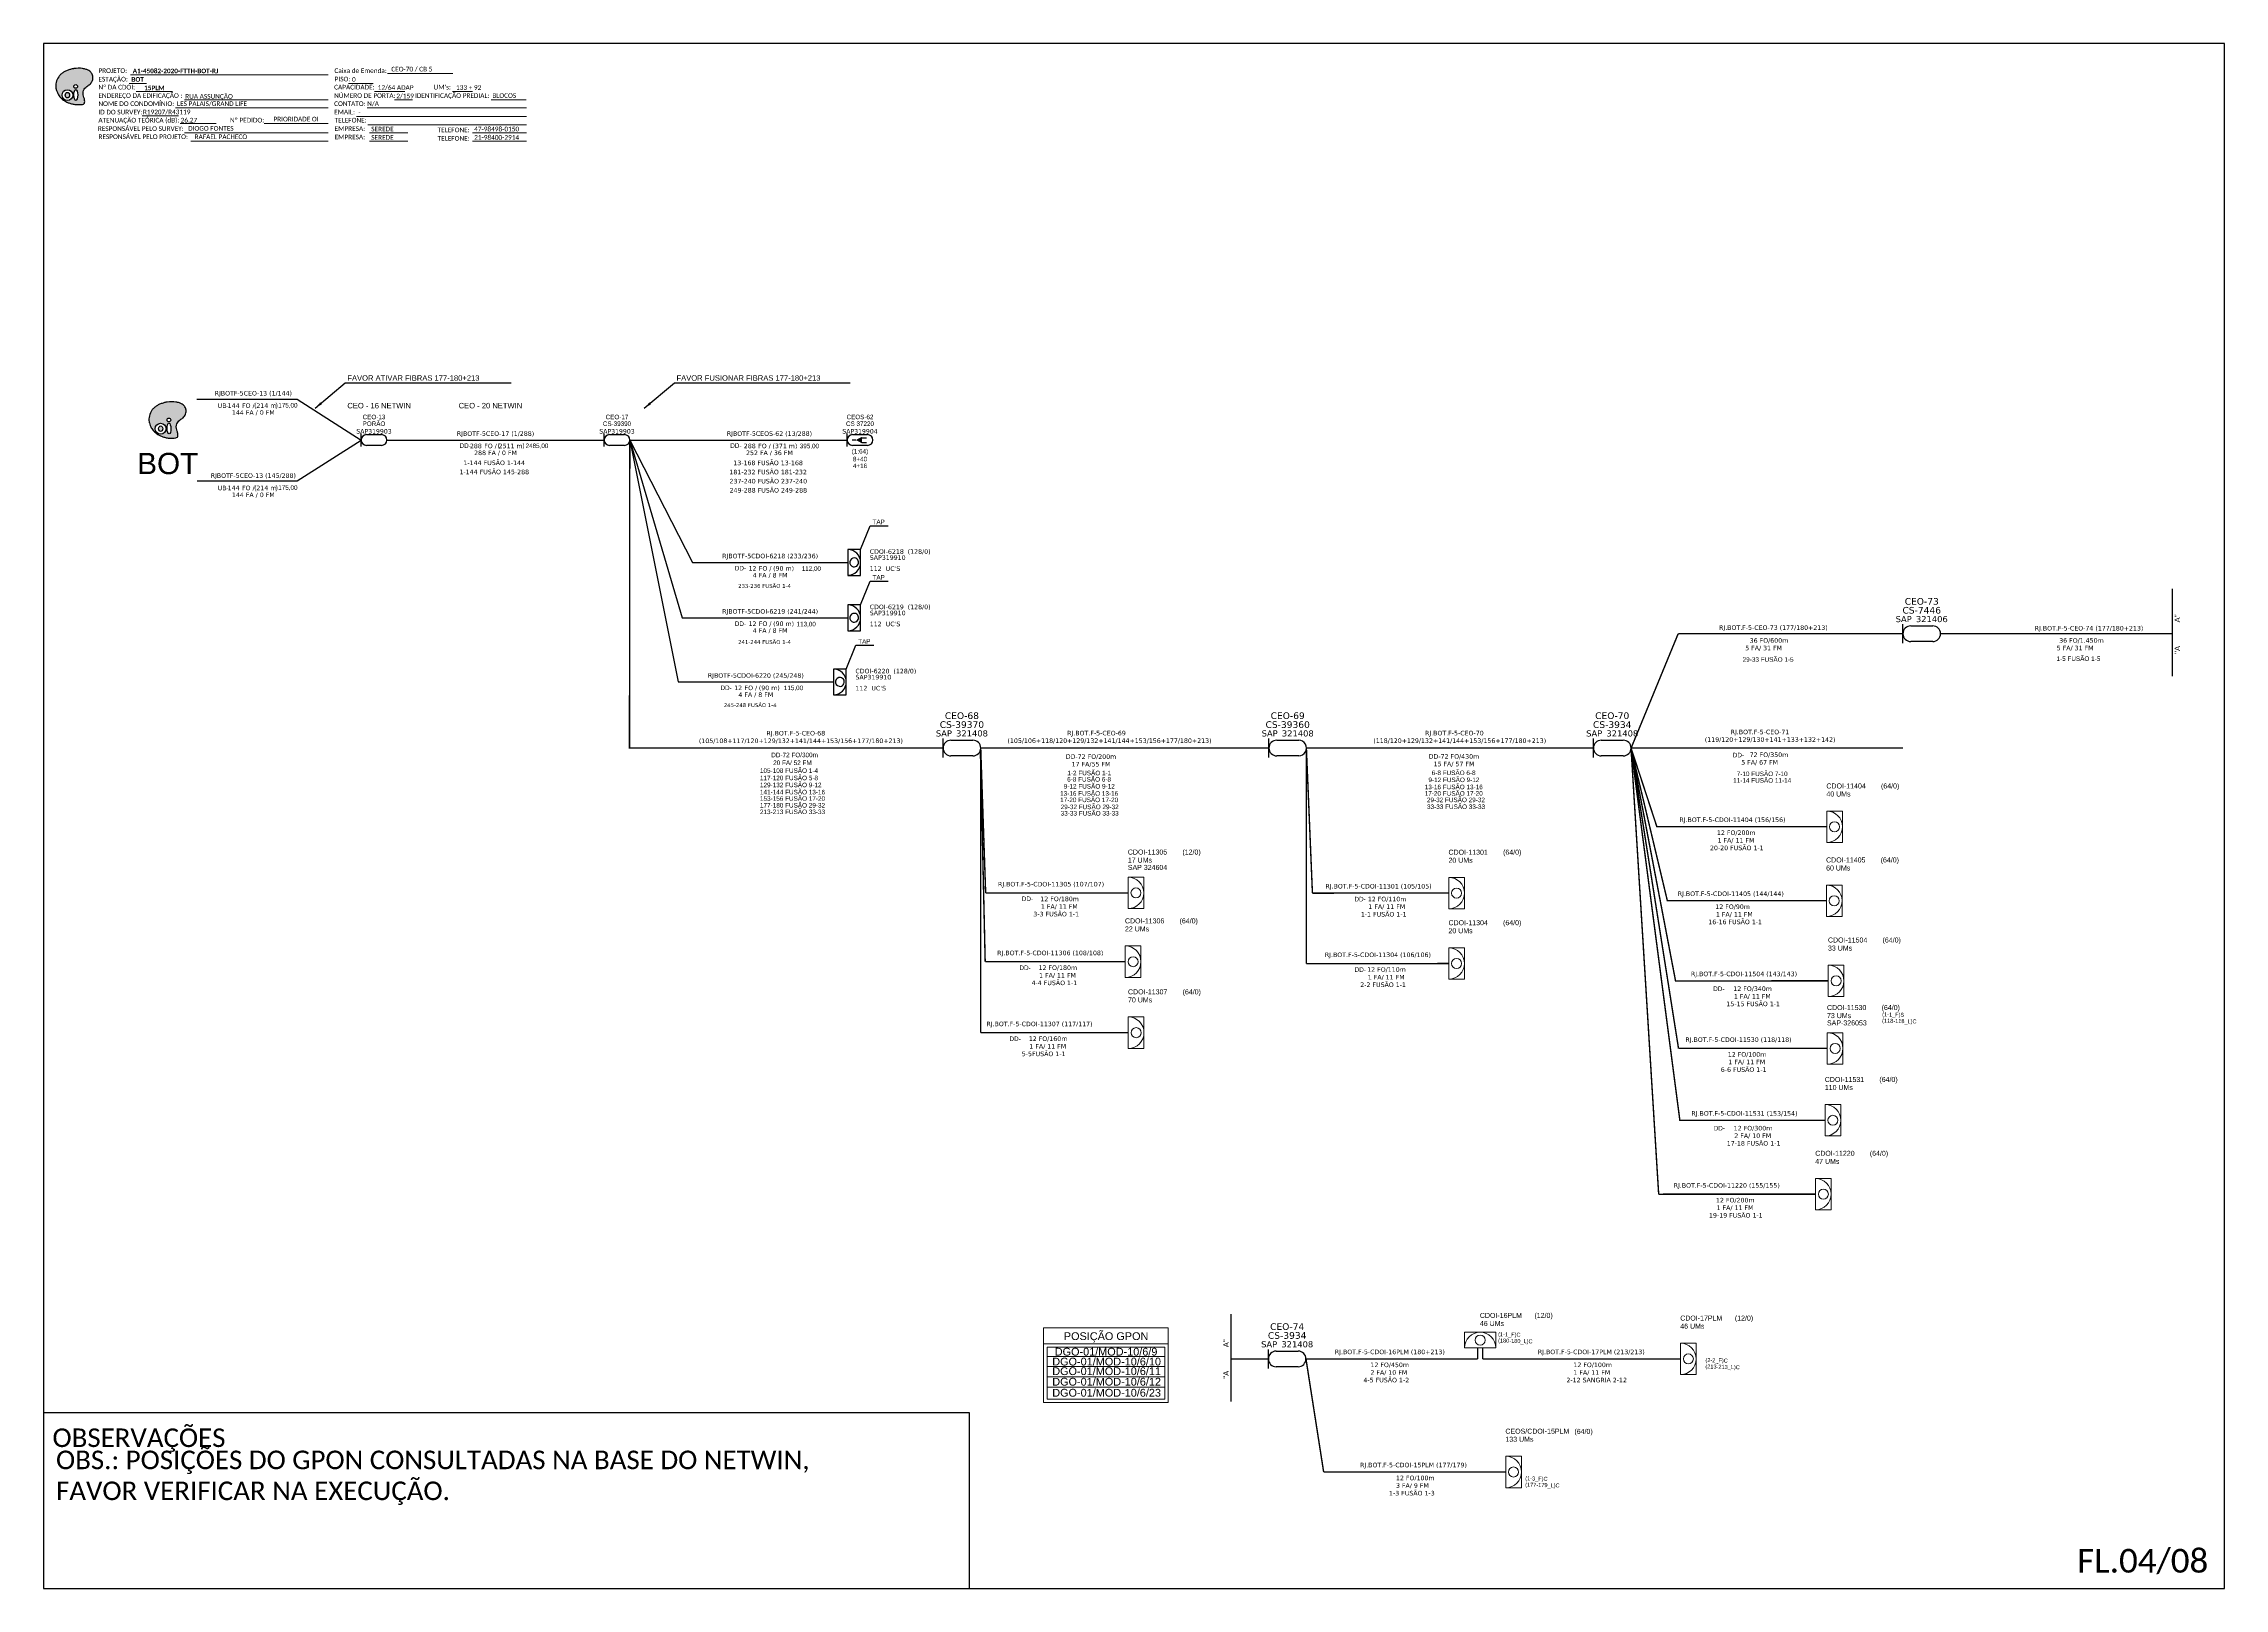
# Model space of a CAD drawing. Header units: inches. Extents: x 10034 to 13570, y 6729 to 9325.
# Drawn here: x 12732 to 13570, y 8731 to 9325 of the extents above; entities that cross this region are included whole.
import ezdxf
from ezdxf.enums import TextEntityAlignment as Align

# ---------------------------------------------------------------- set-up
doc = ezdxf.new("R2010")
doc.units = ezdxf.units.IN
doc.header["$MEASUREMENT"] = 0
for name, color, linetype, lineweight in [("20.0-LEGENDA DOS CDO'S", 1, 'Continuous', 0), ('20.1-CDO_INTERIOR', 1, 'Continuous', 0), ('Texto_Cabos', 1, 'Continuous', 20)]:
    doc.layers.add(name, color=color, linetype=linetype, lineweight=lineweight)
for name, color, linetype in [('20.4-CEOS', 1, 'Continuous'), ('CAP a instalar', 1, 'Continuous'), ('CD a instalar', 1, 'Continuous'), ('CDO_INTERIOR', 1, 'Continuous'), ('CEO', 1, 'Continuous'), ('CEOS', 1, 'Continuous')]:
    doc.layers.add(name, color=color, linetype=linetype)
doc.styles.add('ARIAL', font='arial.ttf')
doc.styles.add('siredit', font='verdana.ttf')
doc.styles.add('Style-font000', font='font000.shx')
doc.styles.add('style0', font='arial.ttf', dxfattribs={"height": 1.137214})
doc.styles.add('WMF-Calibri0', font='CALIBRI.TTF')
doc.styles.add('WMF-Calibri1', font='CALIBRIB.TTF')
doc.linetypes.add('FENCELINE1', pattern='A,0.25,-0.1,[133,ltypeshp.shx,S=0.1,R=0,X=-0.1,Y=0],-0.1,1', length=1.45)
doc.dimstyles.get("Standard").update_dxf_attribs({"dimtxt": 0.18, "dimasz": 0.18, "dimexe": 0.18, "dimexo": 0.0625, "dimgap": 0.09, "dimtad": 0, "dimtih": 1, "dimtoh": 1, "dimdec": 4, "dimzin": 0, "dimdsep": 46, "dimtxsty": 'Standard', "dimcen": 0.09, "dimadec": 0, "dimazin": 0, "dimtfac": 1, "dimtdec": 4, "dimtofl": 0, "dimtmove": 0, "dimatfit": 3, "dimfxl": 0, "dimtolj": 1, "dimtzin": 0, "dimarcsym": 0})

# ---------------------------------------------------------------- blocks, each defined once
blk = doc.blocks.new('CDOI_INT')
at = {"layer": '20.1-CDO_INTERIOR', "color": 0, "lineweight": 18}
blk.add_lwpolyline([(4.25, -4.25), (4.25, 4.25), (0, 4.25), (0, -4.25)], close=True, dxfattribs=at)
blk.add_circle((2.12, 0), 1.36, dxfattribs=at)
blk.add_arc((0, 0), 4.25, 270, 90, dxfattribs=at)
at = {"layer": "20.0-LEGENDA DOS CDO'S", "color": 0, "style": 'ARIAL'}
for tag, p in [('SAP', (-0.08, 6.23)), ('CDO_N', (-0.08, 10.38)), ('SURVEY', (-0.08, 8.2)), ('SPLITER_1', (21.18, 10.38)), ('SPLITER_2', (21.19, 8.68)), ('1:XX', (5.94, -2.22)), ('UMS', (5.94, -4.24))]:
    blk.add_attdef(tag, p, '', height=1.36, dxfattribs=at)
blk.add_attdef('FIBRAS_UTILIZADAS', text='', height=1.36, dxfattribs=at).set_placement((15.34, 10.38), align=Align.CENTER)
blk = doc.blocks.new('OI')
h = blk.add_hatch(color=40)
edge = h.paths.add_edge_path()
edge.add_spline(control_points=[(4.35, -0.67), (3.92, -0.99), (3.26, -1.5), (2.81, -2.59), (2.9, -3.5), (3.06, -4.27), (3.31, -4.85), (3.37, -5.39), (3.4, -5.88), (3.2, -6.4), (2.54, -6.61), (1.65, -6.63), (0.55, -6.67), (-0.56, -6.42), (-1.61, -6.14), (-2.77, -5.61), (-3.92, -4.77), (-4.89, -3.7), (-5.34, -2.65), (-5.6, -1.94), (-5.85, -0.96), (-5.71, 0.47), (-5.1, 2.02), (-4.14, 3.02), (-3.3, 3.61), (-2.37, 4.16), (-1.36, 4.44), (-0.56, 4.7), (0.79, 4.85), (2.24, 4.97), (3.79, 4.57), (4.67, 4.21), (5.44, 3.65), (5.76, 2.99), (6.03, 2.21), (6.01, 1.46), (5.72, 0.64), (5.31, 0.08), (4.88, -0.38), (4.51, -0.55), (4.35, -0.67)], knot_values=[0, 0, 0, 0, 1.60434, 2.417191, 3.427595, 4.282808, 4.776746, 5.304182, 5.888771, 6.258406, 6.858137, 7.79129, 8.986195, 10.124242, 11.187857, 12.242908, 13.953784, 15.414161, 16.515391, 17.349188, 17.675853, 19.552021, 21.515531, 22.568638, 23.63245, 24.621084, 25.782718, 26.745347, 27.142653, 29.870543, 31.004649, 31.921532, 32.709589, 33.801391, 34.042471, 35.192333, 35.971461, 36.628871, 37.254359, 37.836911, 37.836911, 37.836911, 37.836911], degree=3, periodic=0)
h.paths.add_polyline_path([(1.13, -0.87, -1), (-0.04, -0.87, -1)], flags=16)
edge = h.paths.add_edge_path(flags=16)
edge.add_ellipse((0.56, -3.59), major_axis=(-0.02, 1.71), ratio=0.361305, start_angle=0, end_angle=360)
h.paths.add_polyline_path([(-0.36, -3.62, -1), (-3.8, -3.62, -1)], flags=16)
edge = h.paths.add_edge_path(flags=0)
edge.add_ellipse((-2.08, -3.62), major_axis=(0, 0.885), ratio=0.758294, start_angle=0, end_angle=360)
at = {"color": 40}
for centre, radius in [((-2.08, -3.62), 1.72), ((0.54, -0.87), 0.587)]:
    blk.add_circle(centre, radius, dxfattribs=at)
blk.add_ellipse((-2.08, -3.62), major_axis=(0, 0.885), ratio=0.758294, start_param=-3.141592653589792, end_param=3.141592653589792, dxfattribs=at)
blk.add_ellipse((0.56, -3.59), major_axis=(-0.02, 1.71), ratio=0.361305, dxfattribs=at)
at = {"color": 40, "start_tangent": (-0.800898, -0.598801), "end_tangent": (-0.800898, -0.598801)}
blk.add_spline([(4.35, -0.67), (3.2, -1.78), (2.9, -2.54), (2.92, -3.55), (3.12, -4.38), (3.28, -4.85), (3.37, -5.37), (3.35, -5.95), (3.2, -6.29), (2.66, -6.55), (1.73, -6.63), (0.54, -6.62), (-0.58, -6.41), (-1.6, -6.11), (-2.56, -5.67), (-3.95, -4.67), (-4.89, -3.56), (-5.37, -2.56), (-5.64, -1.78), (-5.72, -1.46), (-5.63, 0.42), (-4.84, 2.22), (-4.13, 2.99), (-3.27, 3.62), (-2.4, 4.09), (-1.3, 4.47), (-0.37, 4.72), (0.02, 4.77), (2.75, 4.8), (3.85, 4.53), (4.69, 4.16), (5.31, 3.68), (5.85, 2.73), (5.93, 2.5), (5.94, 1.35), (5.67, 0.62), (5.29, 0.08), (4.84, -0.36), (4.35, -0.67)], degree=3, dxfattribs=at)
blk = doc.blocks.new('Attributo_cabos')
at = {"style": 'siredit'}
blk.add_text('FO /', height=1.5, dxfattribs=at).set_placement((0.44, -2), align=Align.MIDDLE_RIGHT)
at = {"style": 'siredit', "flags": 1}
for tag, height, p in [('S/CORTE_R_PRIMARIA', 1.5, (0, 14)), ('ID', 1.5, (0, 16)), ('N_CABOS_R_PRIMARIA', 1.5, (0, 12)), ('COORX', 1, (0, 0)), ('COORY', 1, (0, 0)), ('T_CABOS', 1.5, (0, -4))]:
    blk.add_attdef(tag, text='', height=height, dxfattribs=at).set_placement(p, align=Align.MIDDLE_CENTER)
at = {"style": 'siredit'}
blk.add_attdef('S/CORTE', text='', height=1.5, dxfattribs=at).set_placement((0, 8), align=Align.CENTER)
blk.add_attdef('FUSÃO_R_PRIMARIA_001', (-0.47, 9.25), '', height=1.5, dxfattribs=at)
for tag, p in [('N_CABOS', (0, 4)), ('FUSÃO', (0, 6)), ('FA/FM', (0, 2))]:
    blk.add_attdef(tag, text='', height=1.5, dxfattribs=at).set_placement(p, align=Align.MIDDLE_CENTER)
blk.add_attdef('FIBRAS', text='', height=1.5, dxfattribs=at).set_placement((-4.5, -2), align=Align.MIDDLE_RIGHT)
blk.add_attdef('METROS', text='', height=1.5, dxfattribs=at).set_placement((1, -2), align=Align.MIDDLE_LEFT)

msp = doc.modelspace()

# ---------------------------------------------------------------- linework, layer by layer
for points in [[(12731.87, 8730.9), (13570.43, 8730.9), (13570.43, 9324.9), (12731.87, 9324.9), (12731.87, 8730.9)], [(13550.29, 9115.24), (13550.29, 9081.68)], [(13188.36, 8836.38), (13188.36, 8802.81)], [(12731.87, 8798.48), (13087.81, 8798.48)]]:
    msp.add_lwpolyline(points)
at = {"color": 7, "lineweight": 0}
for points in [[(12764.82, 9309.58), (12771.37, 9309.58)], [(12765.34, 9312.86), (12841.31, 9312.86)], [(12849.11, 9309.62), (12858.59, 9309.62)], [(12864.15, 9313.35), (12889.28, 9313.35)], [(12767.49, 9306.51), (12781.43, 9306.51)], [(12782.64, 9300.16), (12841.31, 9300.16)], [(12786.05, 9303.27), (12841.31, 9303.27)], [(12856.27, 9300.16), (12917.5, 9300.16)], [(12859.16, 9306.51), (12870.77, 9306.51)], [(12866.74, 9303.27), (12873.69, 9303.27)], [(12889.1, 9306.51), (12896.76, 9306.51)], [(12903.91, 9303.27), (12917.47, 9303.27)], [(12769.8, 9297.1), (12783.75, 9297.1)], [(12784.34, 9294.13), (12798.28, 9294.13)], [(12816.67, 9294.14), (12841.17, 9294.14)], [(12817.17, 9294.14), (12841.32, 9294.14)], [(12852.23, 9296.92), (12917.5, 9296.92)], [(12856.52, 9293.69), (12917.5, 9293.69)], [(12786.05, 9290.58), (12841.31, 9290.58)], [(12788.54, 9287.34), (12841.31, 9287.34)], [(12857.13, 9290.58), (12871.93, 9290.58)], [(12857.13, 9287.34), (12871.93, 9287.34)], [(12896.73, 9290.58), (12917.5, 9290.58)], [(12896.73, 9287.34), (12917.5, 9287.34)]]:
    msp.add_lwpolyline(points, dxfattribs=at)
at = {"linetype": 'Continuous'}
msp.add_lwpolyline([(13087.81, 8798.48), (13087.81, 8730.9)], dxfattribs=at)
at = {"layer": "20.0-LEGENDA DOS CDO'S", "color": 1}
for points in [[(13116.41, 8824.93), (13164.3, 8824.93), (13164.3, 8831.06), (13116.41, 8831.06)], [(13116.41, 8824.93), (13164.3, 8824.93), (13164.3, 8802.33), (13116.41, 8802.33)], [(13117.71, 8823.63), (13163, 8823.63), (13163, 8803.63), (13117.71, 8803.63)]]:
    msp.add_lwpolyline(points, close=True, dxfattribs=at)
for points in [[(13117.71, 8820.02), (13163, 8820.02)], [(13117.71, 8816.2), (13163, 8816.2)], [(13117.71, 8812.25), (13163, 8812.25)], [(13117.71, 8808.24), (13163, 8808.24)]]:
    msp.add_lwpolyline(points, dxfattribs=at)
at = {"layer": '20.1-CDO_INTERIOR', "color": 1, "lineweight": 18}
msp.add_lwpolyline([(13290.29, 8829.41), (13278.22, 8829.41), (13278.22, 8823.37), (13290.29, 8823.37)], close=True, dxfattribs=at)
msp.add_circle((13284.26, 8826.39), 1.93, dxfattribs=at)
msp.add_arc((13284.26, 8823.37), 6.03, 0, 180, dxfattribs=at)
at = {"layer": '20.4-CEOS', "color": 1}
for p, q in [((13446.83, 9094.37), (13446.83, 9101.63)), ((13449.84, 9101.01), (13458.28, 9101.01)), ((13458.28, 9094.99), (13449.84, 9094.99)), ((13202.82, 8815.5), (13202.82, 8822.76)), ((13205.83, 8822.14), (13214.27, 8822.14)), ((13214.27, 8816.12), (13205.83, 8816.12))]:
    msp.add_line(p, q, dxfattribs=at)
at = {"layer": '20.4-CEOS', "color": 5}
for p, q in [((13077.75, 9050.41), (13077.75, 9057.66)), ((13080.76, 9057.05), (13089.2, 9057.05)), ((13203.02, 9050.41), (13203.02, 9057.66)), ((13206.03, 9057.05), (13214.47, 9057.05)), ((13327.81, 9050.41), (13327.81, 9057.66)), ((13330.82, 9057.05), (13339.26, 9057.05)), ((13089.2, 9051.03), (13080.76, 9051.03)), ((13214.47, 9051.03), (13206.03, 9051.03)), ((13339.26, 9051.03), (13330.82, 9051.03))]:
    msp.add_line(p, q, dxfattribs=at)
at = {"layer": '20.4-CEOS', "color": 1}
for centre, major_axis, start_param, end_param in [((13449.84, 9098), (-2.13, 2.13), -0.785398, 2.356194), ((13458.28, 9098), (2.13, 2.13), 3.926991, 7.068583), ((13205.83, 8819.13), (-2.13, 2.13), -0.785398, 2.356194), ((13214.27, 8819.13), (2.13, 2.13), 3.926991, 7.068583)]:
    msp.add_ellipse(centre, major_axis=major_axis, ratio=1, start_param=start_param, end_param=end_param, dxfattribs=at)
at = {"layer": '20.4-CEOS', "color": 5}
for centre, major_axis, start_param, end_param in [((13080.76, 9054.04), (-2.13, 2.13), -0.785398, 2.356194), ((13089.2, 9054.04), (2.13, 2.13), 3.926991, 7.068583), ((13206.03, 9054.04), (-2.13, 2.13), -0.785398, 2.356194), ((13214.47, 9054.04), (-2.13, 2.13), 2.356194, 5.497787), ((13330.82, 9054.04), (-2.13, 2.13), -0.785398, 2.356194), ((13339.26, 9054.04), (2.13, 2.13), 3.926991, 7.068583)]:
    msp.add_ellipse(centre, major_axis=major_axis, ratio=1, start_param=start_param, end_param=end_param, dxfattribs=at)
at = {"layer": 'CAP a instalar', "color": 5, "ltscale": 7, "const_width": 0.545}
for points in [[(12957.28, 9172.07), (12957.15, 9054.04), (13077.75, 9054.04)], [(13092.21, 9054.04), (13203.02, 9054.04)], [(13217.48, 9054.04), (13327.81, 9054.04)]]:
    msp.add_lwpolyline(points, dxfattribs=at)
at = {"layer": 'CAP a instalar', "color": 1, "ltscale": 7, "const_width": 0.545}
for points in [[(13342.27, 9053.95), (13360.41, 9098)], [(13360.41, 9098), (13446.83, 9098)], [(13461.29, 9098), (13550.29, 9098)], [(13283.26, 8823.37), (13283.26, 8819.13)], [(13285.26, 8823.37), (13285.26, 8819.13)], [(13188.36, 8819.13), (13202.82, 8819.13)], [(13217.28, 8819.13), (13224.08, 8775.65)], [(13224.08, 8775.65), (13294.08, 8775.65)]]:
    msp.add_lwpolyline(points, dxfattribs=at)
at = {"layer": 'CAP a instalar', "color": 0, "ltscale": 7, "const_width": 0.545}
for points in [[(13093.93, 8971.85), (13092.07, 9053.11)], [(13092.21, 9054.04), (13092.21, 8944.56)], [(13092.21, 9054.04), (13094.11, 8998.31)], [(13217.45, 9053.64), (13217.43, 8971.14)], [(13217.45, 9053.64), (13219.76, 8998.24)], [(13342.27, 9054.04), (13352.21, 9023.76), (13417.51, 9023.76)], [(13342.27, 9053.95), (13356.24, 8995.3), (13417.39, 8995.3)], [(13342.27, 9053.95), (13352.9, 8882.47)], [(13342.27, 9053.95), (13360.53, 8938.52)], [(13094.11, 8998.31), (13148.9, 8998.33)], [(13219.76, 8998.24), (13272.19, 8998.27)], [(13093.93, 8971.85), (13147.79, 8971.88)], [(13217.43, 8971.14), (13272.18, 8971.17)], [(13092.21, 8944.55), (13148.96, 8944.58)], [(13360.53, 8938.52), (13417.74, 8938.54)], [(13352.9, 8882.47), (13413.22, 8882.5)]]:
    msp.add_lwpolyline(points, dxfattribs=at)
at = {"layer": 'CAP a instalar', "color": 0, "ltscale": 7}
for points in [[(13342.27, 9054.04, 0.545, 0.545, 0), (13361.05, 8910.86, 0.545, 0.545, 0), (13416.89, 8910.89, 0.545, 0.545, 0)], [(13342.27, 9054.04, 0.545, 0.545, 0), (13359.39, 8964.49, 0.545, 0.545, 0), (13418.11, 8964.51, 0.545, 0.545, 0)]]:
    msp.add_lwpolyline(points, format="xyseb", dxfattribs=at)
at = {"layer": 'CAP a instalar', "color": 7, "ltscale": 7, "const_width": 0.545}
msp.add_lwpolyline([(13342.27, 9054.04), (13446.83, 9054.04)], dxfattribs=at)
at = {"layer": 'CAP a instalar', "color": 1, "linetype": 'FENCELINE1', "ltscale": 7, "const_width": 0.545}
for points in [[(13217.28, 8819.13), (13283.26, 8819.13)], [(13285.26, 8819.13), (13361.31, 8819.13)]]:
    msp.add_lwpolyline(points, dxfattribs=at)
at = {"layer": 'CD a instalar', "color": 0, "linetype": 'Continuous'}
for p, q in [((12790.8, 9188.19), (12829.39, 9188.19)), ((12829.39, 9188.19), (12853.95, 9172.47)), ((12829.39, 9156.75), (12853.95, 9172.47)), ((12863.88, 9172.47), (12947.39, 9172.47)), ((12957.32, 9172.47), (12975.88, 9079.45)), ((12957.32, 9172.47), (12977.35, 9104.12)), ((12957.32, 9172.47), (12981.39, 9125.41)), ((12957.32, 9172.47), (13040.83, 9172.47)), ((12790.85, 9156.75), (12829.39, 9156.75)), ((12981.39, 9125.41), (13041.07, 9125.41)), ((12977.35, 9104.12), (13041.07, 9104.12)), ((12975.88, 9079.45), (13035.56, 9079.45))]:
    msp.add_line(p, q, dxfattribs=at)
at = {"layer": 'CDO_INTERIOR', "color": 0}
for p, q in [((13041.07, 9130.37), (13041.06, 9120.44)), ((13046.03, 9130.37), (13041.07, 9130.37)), ((13046.03, 9120.44), (13046.03, 9130.37)), ((13041.06, 9120.44), (13046.03, 9120.44)), ((13041.07, 9109.09), (13041.06, 9099.16)), ((13046.03, 9109.08), (13041.07, 9109.09)), ((13046.03, 9099.16), (13046.03, 9109.08)), ((13041.06, 9099.16), (13046.03, 9099.16)), ((13035.57, 9084.42), (13035.56, 9074.49)), ((13040.53, 9084.41), (13035.57, 9084.42)), ((13040.53, 9074.49), (13040.53, 9084.41)), ((13035.56, 9074.49), (13040.53, 9074.49))]:
    msp.add_line(p, q, dxfattribs=at)
at = {"layer": 'CDO_INTERIOR', "color": 0, "linetype": 'Continuous'}
for points in [[(13046.03, 9130.37), (13049.66, 9139.49), (13056.58, 9139.49)], [(13046.03, 9109.08), (13049.66, 9118.21), (13056.58, 9118.21)], [(13040.53, 9084.41), (13044.16, 9093.54), (13051.07, 9093.54)]]:
    msp.add_lwpolyline(points, dxfattribs=at)
at = {"layer": 'CDO_INTERIOR', "color": 0}
for centre, radius, start, end in [((13041.07, 9125.41), 4.96, 269.97241, 89.97241), ((13043.55, 9125.41), 1.71, 83.29269, 258.77124), ((13043.55, 9125.41), 1.71, 258.77124, 83.29269), ((13041.07, 9104.12), 4.96, 269.97241, 89.97241), ((13043.55, 9104.12), 1.71, 83.29269, 258.77124), ((13043.55, 9104.12), 1.71, 258.77124, 83.29269), ((13035.56, 9079.45), 4.96, 269.97241, 89.97241), ((13038.05, 9079.45), 1.71, 83.29269, 258.77124), ((13038.05, 9079.45), 1.71, 258.77124, 83.29269)]:
    msp.add_arc(centre, radius, start, end, dxfattribs=at)
at = {"layer": 'CEO', "color": 0}
for p, q in [((12853.95, 9169.98), (12853.95, 9174.96)), ((12856.02, 9174.54), (12861.81, 9174.54)), ((12861.81, 9170.41), (12856.02, 9170.41))]:
    msp.add_line(p, q, dxfattribs=at)
at = {"layer": 'CEO', "color": 5}
for p, q in [((12947.39, 9169.98), (12947.39, 9174.96)), ((12949.46, 9174.54), (12955.25, 9174.54)), ((12955.25, 9170.41), (12949.46, 9170.41))]:
    msp.add_line(p, q, dxfattribs=at)
at = {"layer": 'CEO', "color": 0}
for centre, start, end in [((12856.02, 9172.47), 90, 270), ((12861.81, 9172.47), 270, 90)]:
    msp.add_arc(centre, 2.07, start, end, dxfattribs=at)
at = {"layer": 'CEO', "color": 5}
for centre, start, end in [((12949.46, 9172.47), 90, 270), ((12955.25, 9172.47), 270, 90)]:
    msp.add_arc(centre, 2.07, start, end, dxfattribs=at)
at = {"layer": 'CEOS', "color": 0}
for p, q in [((13042.9, 9174.54), (13048.69, 9174.54)), ((13048.69, 9170.41), (13042.9, 9170.41))]:
    msp.add_line(p, q, dxfattribs=at)
for points in [[(13040.83, 9169.98), (13040.83, 9174.96)], [(13044.19, 9172.47), (13042.8, 9172.47)], [(13046.48, 9173.29), (13048.24, 9173.29)], [(13046.48, 9171.57), (13048.24, 9171.57)]]:
    msp.add_lwpolyline(points, dxfattribs=at)
msp.add_lwpolyline([(13044.19, 9172.47, 0, 2.55, 0), (13046.59, 9172.47, 2.55, 2.55, 0)], format="xyseb", dxfattribs=at)
for centre, start, end in [((13042.9, 9172.47), 90, 270), ((13048.69, 9172.47), 270, 90)]:
    msp.add_arc(centre, 2.07, start, end, dxfattribs=at)

# ---------------------------------------------------------------- block references
at = {"color": 7}
for p, xscale, yscale, zscale, rotation in [((12743.54, 9309.49), 1.213923925163966, 1.213923925163726, 1.213923925163967, 0.1532896023734424), ((12779.39, 9181.24), 1.21699901398276, 1.216999013755412, 1.21699901376167, 0.1532896039073469)]:
    msp.add_blockref('OI', p, dxfattribs=dict(at, xscale=xscale, yscale=yscale, zscale=zscale, rotation=rotation))
at = {"color": 0, "linetype": 'Continuous'}
ref = msp.add_blockref('Attributo_cabos', (13011.23, 9125.46), dxfattribs=dict(at, xscale=1.168003689739635, yscale=1.168003689738725, zscale=1.168003689739051))
ref.add_attrib('N_CABOS', 'RJBOTF-5CDOI-6218 (233/236)', dxfattribs={"layer": 'Texto_Cabos', "color": 7, "height": 1.752, "style": 'siredit'}).set_placement((13011.23, 9127.87), align=Align.MIDDLE_CENTER)
ref.add_attrib('FUSÃO_R_PRIMARIA_001', '233-236 FUSÃO 1-4', (12998.93, 9115.6), dxfattribs={"layer": 'Texto_Cabos', "color": 0, "height": 1.5, "style": 'siredit'})
ref.add_attrib('FA/FM', '4 FA / 8 FM', dxfattribs={"layer": 'Texto_Cabos', "color": 0, "height": 1.752, "style": 'siredit'}).set_placement((13011.23, 9120.49), align=Align.MIDDLE_CENTER)
ref.add_attrib('FIBRAS', '12', dxfattribs={"layer": 'Texto_Cabos', "color": 0, "height": 1.752, "style": 'siredit'}).set_placement((13005.97, 9123.13), align=Align.MIDDLE_RIGHT)
ref.add_attrib('METROS', '(90 m)', dxfattribs={"layer": 'Texto_Cabos', "color": 0, "height": 1.752, "style": 'siredit'}).set_placement((13012.39, 9123.13), align=Align.MIDDLE_LEFT)
ref = msp.add_blockref('Attributo_cabos', (13011.23, 9104.18), dxfattribs=dict(at, xscale=1.168003689739635, yscale=1.168003689738725, zscale=1.168003689739051))
ref.add_attrib('N_CABOS', 'RJBOTF-5CDOI-6219 (241/244)', dxfattribs={"layer": 'Texto_Cabos', "color": 7, "height": 1.752, "style": 'siredit'}).set_placement((13011.23, 9106.59), align=Align.MIDDLE_CENTER)
ref.add_attrib('FUSÃO_R_PRIMARIA_001', '241-244 FUSÃO 1-4', (12998.93, 9094.05), dxfattribs={"layer": 'Texto_Cabos', "color": 0, "height": 1.5, "style": 'siredit'})
ref.add_attrib('FA/FM', '4 FA / 8 FM', dxfattribs={"layer": 'Texto_Cabos', "color": 0, "height": 1.752, "style": 'siredit'}).set_placement((13011.23, 9099.21), align=Align.MIDDLE_CENTER)
ref.add_attrib('FIBRAS', '12', dxfattribs={"layer": 'Texto_Cabos', "color": 0, "height": 1.752, "style": 'siredit'}).set_placement((13005.97, 9101.84), align=Align.MIDDLE_RIGHT)
ref.add_attrib('METROS', '(90 m)', dxfattribs={"layer": 'Texto_Cabos', "color": 0, "height": 1.752, "style": 'siredit'}).set_placement((13012.39, 9101.84), align=Align.MIDDLE_LEFT)
ref = msp.add_blockref('Attributo_cabos', (13005.72, 9079.51), dxfattribs=dict(at, xscale=1.168003689739635, yscale=1.168003689738725, zscale=1.168003689739051))
ref.add_attrib('N_CABOS', 'RJBOTF-5CDOI-6220 (245/248)', dxfattribs={"layer": 'Texto_Cabos', "color": 7, "height": 1.752, "style": 'siredit'}).set_placement((13005.72, 9081.92), align=Align.MIDDLE_CENTER)
ref.add_attrib('FUSÃO_R_PRIMARIA_001', '245-248 FUSÃO 1-4', (12993.42, 9069.78), dxfattribs={"layer": 'Texto_Cabos', "color": 0, "height": 1.5, "style": 'siredit'})
ref.add_attrib('FA/FM', '4 FA / 8 FM', dxfattribs={"layer": 'Texto_Cabos', "color": 0, "height": 1.752, "style": 'siredit'}).set_placement((13005.72, 9074.54), align=Align.MIDDLE_CENTER)
ref.add_attrib('FIBRAS', '12', dxfattribs={"layer": 'Texto_Cabos', "color": 0, "height": 1.752, "style": 'siredit'}).set_placement((13000.47, 9077.17), align=Align.MIDDLE_RIGHT)
ref.add_attrib('METROS', '(90 m)', dxfattribs={"layer": 'Texto_Cabos', "color": 0, "height": 1.752, "style": 'siredit'}).set_placement((13006.89, 9077.17), align=Align.MIDDLE_LEFT)
at = {"layer": 'CAP a instalar', "color": 0, "ltscale": 7}
ref = msp.add_blockref('CDOI_INT', (13417.51, 9023.76), dxfattribs=dict(at, xscale=1.419610670391194, yscale=1.419610670391194, zscale=1.419610670391334))
ref.add_attrib('CDO_N', 'CDOI-11404', (13417.39, 9038.49), dxfattribs={"layer": "20.0-LEGENDA DOS CDO'S", "color": 0, "height": 1.931, "style": 'ARIAL'})
ref.add_attrib('FIBRAS_UTILIZADAS', '       (64/0)', dxfattribs={"layer": "20.0-LEGENDA DOS CDO'S", "color": 0, "height": 1.931, "style": 'ARIAL'}).set_placement((13439.29, 9038.49), align=Align.CENTER)
ref.add_attrib('SURVEY', '40 UMs', (13417.4, 9035.4), dxfattribs={"layer": "20.0-LEGENDA DOS CDO'S", "color": 0, "height": 1.931, "style": 'ARIAL'})
ref = msp.add_blockref('CDOI_INT', (13148.9, 8998.33), dxfattribs=dict(at, xscale=1.419610670391194, yscale=1.419610670391194, zscale=1.419610670391334))
ref.add_attrib('CDO_N', 'CDOI-11305', (13148.78, 9013.07), dxfattribs={"layer": "20.0-LEGENDA DOS CDO'S", "color": 0, "height": 1.931, "style": 'ARIAL'})
ref.add_attrib('FIBRAS_UTILIZADAS', '       (12/0)', dxfattribs={"layer": "20.0-LEGENDA DOS CDO'S", "color": 0, "height": 1.931, "style": 'ARIAL'}).set_placement((13170.67, 9013.07), align=Align.CENTER)
ref.add_attrib('SURVEY', '17 UMs', (13148.78, 9009.97), dxfattribs={"layer": "20.0-LEGENDA DOS CDO'S", "color": 0, "height": 1.931, "style": 'ARIAL'})
ref.add_attrib('SAP', 'SAP 324604', (13148.78, 9007.17), dxfattribs={"layer": "20.0-LEGENDA DOS CDO'S", "color": 0, "height": 1.931, "style": 'ARIAL'})
ref = msp.add_blockref('CDOI_INT', (13272.19, 8998.27), dxfattribs=dict(at, xscale=1.419610670391194, yscale=1.419610670391194, zscale=1.419610670391334))
ref.add_attrib('CDO_N', 'CDOI-11301', (13272.07, 9013.01), dxfattribs={"layer": "20.0-LEGENDA DOS CDO'S", "color": 0, "height": 1.931, "style": 'ARIAL'})
ref.add_attrib('FIBRAS_UTILIZADAS', '       (64/0)', dxfattribs={"layer": "20.0-LEGENDA DOS CDO'S", "color": 0, "height": 1.931, "style": 'ARIAL'}).set_placement((13293.97, 9013.01), align=Align.CENTER)
ref.add_attrib('SURVEY', '20 UMs', (13272.08, 9009.91), dxfattribs={"layer": "20.0-LEGENDA DOS CDO'S", "color": 0, "height": 1.931, "style": 'ARIAL'})
ref = msp.add_blockref('CDOI_INT', (13417.39, 8995.3), dxfattribs=dict(at, xscale=1.419610670391194, yscale=1.419610670391194, zscale=1.419610670391334))
ref.add_attrib('CDO_N', 'CDOI-11405', (13417.27, 9010.04), dxfattribs={"layer": "20.0-LEGENDA DOS CDO'S", "color": 0, "height": 1.931, "style": 'ARIAL'})
ref.add_attrib('FIBRAS_UTILIZADAS', '       (64/0)', dxfattribs={"layer": "20.0-LEGENDA DOS CDO'S", "color": 0, "height": 1.931, "style": 'ARIAL'}).set_placement((13439.16, 9010.04), align=Align.CENTER)
ref.add_attrib('SURVEY', '60 UMs', (13417.28, 9006.94), dxfattribs={"layer": "20.0-LEGENDA DOS CDO'S", "color": 0, "height": 1.931, "style": 'ARIAL'})
ref = msp.add_blockref('CDOI_INT', (13147.79, 8971.88), dxfattribs=dict(at, xscale=1.419610670391194, yscale=1.419610670391194, zscale=1.419610670391334))
ref.add_attrib('CDO_N', 'CDOI-11306', (13147.67, 8986.61), dxfattribs={"layer": "20.0-LEGENDA DOS CDO'S", "color": 0, "height": 1.931, "style": 'ARIAL'})
ref.add_attrib('FIBRAS_UTILIZADAS', '       (64/0)', dxfattribs={"layer": "20.0-LEGENDA DOS CDO'S", "color": 0, "height": 1.931, "style": 'ARIAL'}).set_placement((13169.57, 8986.61), align=Align.CENTER)
ref.add_attrib('SURVEY', '22 UMs', (13147.68, 8983.52), dxfattribs={"layer": "20.0-LEGENDA DOS CDO'S", "color": 0, "height": 1.931, "style": 'ARIAL'})
ref = msp.add_blockref('CDOI_INT', (13272.18, 8971.17), dxfattribs=dict(at, xscale=1.419610670391194, yscale=1.419610670391194, zscale=1.419610670391334))
ref.add_attrib('CDO_N', 'CDOI-11304', (13272.07, 8985.91), dxfattribs={"layer": "20.0-LEGENDA DOS CDO'S", "color": 0, "height": 1.931, "style": 'ARIAL'})
ref.add_attrib('FIBRAS_UTILIZADAS', '       (64/0)', dxfattribs={"layer": "20.0-LEGENDA DOS CDO'S", "color": 0, "height": 1.931, "style": 'ARIAL'}).set_placement((13293.96, 8985.91), align=Align.CENTER)
ref.add_attrib('SURVEY', '20 UMs', (13272.07, 8982.81), dxfattribs={"layer": "20.0-LEGENDA DOS CDO'S", "color": 0, "height": 1.931, "style": 'ARIAL'})
ref = msp.add_blockref('CDOI_INT', (13418.11, 8964.51), dxfattribs=dict(at, xscale=1.419610670391194, yscale=1.419610670391194, zscale=1.419610670391334))
ref.add_attrib('CDO_N', 'CDOI-11504', (13417.99, 8979.25), dxfattribs={"layer": "20.0-LEGENDA DOS CDO'S", "color": 0, "height": 1.931, "style": 'ARIAL'})
ref.add_attrib('FIBRAS_UTILIZADAS', '       (64/0)', dxfattribs={"layer": "20.0-LEGENDA DOS CDO'S", "color": 0, "height": 1.931, "style": 'ARIAL'}).set_placement((13439.89, 8979.25), align=Align.CENTER)
ref.add_attrib('SURVEY', '33 UMs', (13418, 8976.15), dxfattribs={"layer": "20.0-LEGENDA DOS CDO'S", "color": 0, "height": 1.931, "style": 'ARIAL'})
ref = msp.add_blockref('CDOI_INT', (13148.96, 8944.58), dxfattribs=dict(at, xscale=1.419610670391194, yscale=1.419610670391194, zscale=1.419610670391334))
ref.add_attrib('CDO_N', 'CDOI-11307', (13148.84, 8959.32), dxfattribs={"layer": "20.0-LEGENDA DOS CDO'S", "color": 0, "height": 1.931, "style": 'ARIAL'})
ref.add_attrib('FIBRAS_UTILIZADAS', '       (64/0)', dxfattribs={"layer": "20.0-LEGENDA DOS CDO'S", "color": 0, "height": 1.931, "style": 'ARIAL'}).set_placement((13170.74, 8959.32), align=Align.CENTER)
ref.add_attrib('SURVEY', '70 UMs', (13148.85, 8956.22), dxfattribs={"layer": "20.0-LEGENDA DOS CDO'S", "color": 0, "height": 1.931, "style": 'ARIAL'})
ref = msp.add_blockref('CDOI_INT', (13417.74, 8938.54), dxfattribs=dict(at, xscale=1.419610670391194, yscale=1.419610670391194, zscale=1.419610670391334))
ref.add_attrib('CDO_N', 'CDOI-11530', (13417.62, 8953.28), dxfattribs={"layer": "20.0-LEGENDA DOS CDO'S", "color": 0, "height": 1.931, "style": 'ARIAL'})
ref.add_attrib('FIBRAS_UTILIZADAS', '       (64/0)', dxfattribs={"layer": "20.0-LEGENDA DOS CDO'S", "color": 0, "height": 1.931, "style": 'ARIAL'}).set_placement((13439.52, 8953.28), align=Align.CENTER)
ref.add_attrib('SURVEY', '73 UMs', (13417.63, 8950.18), dxfattribs={"layer": "20.0-LEGENDA DOS CDO'S", "color": 0, "height": 1.931, "style": 'ARIAL'})
ref.add_attrib('SAP', 'SAP-326053', (13417.62, 8947.38), dxfattribs={"layer": "20.0-LEGENDA DOS CDO'S", "color": 0, "height": 1.931, "style": 'ARIAL'})
ref = msp.add_blockref('CDOI_INT', (13416.89, 8910.89), dxfattribs=dict(at, xscale=1.419610670391194, yscale=1.419610670391194, zscale=1.419610670391334))
ref.add_attrib('CDO_N', 'CDOI-11531', (13416.77, 8925.62), dxfattribs={"layer": "20.0-LEGENDA DOS CDO'S", "color": 0, "height": 1.931, "style": 'ARIAL'})
ref.add_attrib('FIBRAS_UTILIZADAS', '       (64/0)', dxfattribs={"layer": "20.0-LEGENDA DOS CDO'S", "color": 0, "height": 1.931, "style": 'ARIAL'}).set_placement((13438.66, 8925.62), align=Align.CENTER)
ref.add_attrib('SURVEY', '110 UMs', (13416.78, 8922.53), dxfattribs={"layer": "20.0-LEGENDA DOS CDO'S", "color": 0, "height": 1.931, "style": 'ARIAL'})
ref = msp.add_blockref('CDOI_INT', (13413.22, 8882.5), dxfattribs=dict(at, xscale=1.419610670391194, yscale=1.419610670391194, zscale=1.419610670391334))
ref.add_attrib('CDO_N', 'CDOI-11220', (13413.1, 8897.23), dxfattribs={"layer": "20.0-LEGENDA DOS CDO'S", "color": 0, "height": 1.931, "style": 'ARIAL'})
ref.add_attrib('FIBRAS_UTILIZADAS', '       (64/0)', dxfattribs={"layer": "20.0-LEGENDA DOS CDO'S", "color": 0, "height": 1.931, "style": 'ARIAL'}).set_placement((13434.99, 8897.23), align=Align.CENTER)
ref.add_attrib('SURVEY', '47 UMs', (13413.1, 8894.14), dxfattribs={"layer": "20.0-LEGENDA DOS CDO'S", "color": 0, "height": 1.931, "style": 'ARIAL'})
at = {"layer": 'CAP a instalar', "color": 1, "ltscale": 7}
ref = msp.add_blockref('CDOI_INT', (13361.31, 8819.13), dxfattribs=dict(at, xscale=1.419610670391194, yscale=1.419610670391194, zscale=1.419610670391334))
ref.add_attrib('CDO_N', 'CDOI-17PLM', (13361.19, 8833.87), dxfattribs={"layer": "20.0-LEGENDA DOS CDO'S", "color": 0, "height": 1.931, "style": 'ARIAL'})
ref.add_attrib('FIBRAS_UTILIZADAS', '       (12/0)', dxfattribs={"layer": "20.0-LEGENDA DOS CDO'S", "color": 0, "height": 1.931, "style": 'ARIAL'}).set_placement((13383.09, 8833.87), align=Align.CENTER)
ref.add_attrib('SURVEY', '46 UMs', (13361.2, 8830.77), dxfattribs={"layer": "20.0-LEGENDA DOS CDO'S", "color": 0, "height": 1.931, "style": 'ARIAL'})
ref = msp.add_blockref('CDOI_INT', (13294.08, 8775.65), dxfattribs=dict(at, xscale=1.419610670391194, yscale=1.419610670391194, zscale=1.419610670391334))
ref.add_attrib('CDO_N', 'CEOS/CDOI-15PLM', (13293.96, 8790.38), dxfattribs={"layer": "20.0-LEGENDA DOS CDO'S", "color": 0, "height": 1.931, "style": 'ARIAL'})
ref.add_attrib('FIBRAS_UTILIZADAS', '       (64/0)', dxfattribs={"layer": "20.0-LEGENDA DOS CDO'S", "color": 0, "height": 1.931, "style": 'ARIAL'}).set_placement((13321.4, 8790.3), align=Align.CENTER)
ref.add_attrib('SURVEY', '133 UMs', (13293.96, 8787.29), dxfattribs={"layer": "20.0-LEGENDA DOS CDO'S", "color": 0, "height": 1.931, "style": 'ARIAL'})

# ---------------------------------------------------------------- texts
at = {"color": 7, "lineweight": 0, "style": 'WMF-Calibri0'}
for s, height, p in [('PROJETO:', 1.793, (12752.94, 9313.61)), ('ESTAÇÃO:', 1.793, (12752.94, 9310.33)), ('Nº DA CDOI:', 1.7927, (12752.94, 9307.26)), ('CAPACIDADE:', 1.7927, (12843.59, 9307.26)), ('Caixa de Emenda:', 1.7927, (12843.69, 9313.61)), ('PISO:', 1.793, (12843.77, 9310.37)), ("UM's:", 1.793, (12881.83, 9307.26)), ('ENDEREÇO DA EDIFICAÇÃO :', 1.7927, (12752.94, 9304.02)), ('NOME DO CONDOMÍNIO:', 1.7927, (12752.94, 9300.91)), ('LES PALAIS/GRAND LIFE', 1.7927, (12783.15, 9300.91)), ('CONTATO: N/A', 1.7927, (12843.59, 9300.91)), ('NÚMERO DE PORTA:', 1.7927, (12843.59, 9304.02)), ('IDENTIFICAÇÃO PREDIAL:', 1.7927, (12874.67, 9304.02)), ('BLOCOS', 1.793, (12904.41, 9304.02)), ('RESPONSÁVEL PELO SURVEY:', 1.7927, (12752.7, 9291.32)), ('ATENUAÇÃO TEÓRICA (dB):', 1.7927, (12752.94, 9294.56)), ('ID DO SURVEY:', 1.7927, (12752.94, 9297.67)), ('26,27', 1.793, (12784.56, 9294.56)), ('Nº PEDIDO:', 1.793, (12803.53, 9294.57)), ('EMAIL:', 1.793, (12843.59, 9297.67)), ('TELEFONE:', 1.793, (12843.77, 9294.56)), ('EMPRESA:', 1.793, (12843.77, 9291.32)), ('TELEFONE:', 1.793, (12883.37, 9290.82)), ('RESPONSÁVEL PELO PROJETO:', 1.7927, (12752.94, 9288.21)), ('EMPRESA:', 1.793, (12843.77, 9288.09)), ('TELEFONE:', 1.793, (12883.37, 9287.58))]:
    msp.add_text(s, height=height, dxfattribs=at).set_placement(p)
at = {"color": 7, "linetype": 'Continuous'}
for s, height, style, p in [('BOT', 1.793, 'WMF-Calibri1', (12765.62, 9310.23)), ('A1-45082-2020-FTTH-BOT-RJ', 1.7927, 'WMF-Calibri1', (12766.13, 9313.51)), ('0', 1.79, 'WMF-Calibri0', (12850.46, 9310.22)), ('12/64 ADAP', 1.793, 'WMF-Calibri0', (12860.33, 9307.13)), ('CEO-70 / CB 5', 1.7927, 'WMF-Calibri0', (12865.55, 9314.19)), ('133 + 92', 1.793, 'WMF-Calibri0', (12890.45, 9307.11)), ('RUA ASSUNÇÃO', 1.7927, 'WMF-Calibri0', (12786.32, 9303.73)), ('2/159', 1.793, 'WMF-Calibri0', (12867.5, 9303.87)), ('R19207/R43119', 1.7927, 'WMF-Calibri0', (12770.07, 9297.71)), ('DIOGO FONTES', 1.7927, 'WMF-Calibri0', (12787.45, 9291.42)), ('-', 1.79, 'WMF-Calibri0', (12852.94, 9297.52)), ('SEREDE', 1.793, 'WMF-Calibri0', (12857.83, 9291.17)), ('47-98498-0150', 1.7927, 'WMF-Calibri0', (12897.43, 9291.17)), ('RAFAEL PACHECO', 1.7927, 'WMF-Calibri0', (12789.94, 9288.18)), ('SEREDE', 1.793, 'WMF-Calibri0', (12857.83, 9287.94)), ('21-98400-2914', 1.7927, 'WMF-Calibri0', (12897.43, 9287.94)), ('DD-72 FO/300m', 1.752, 'ARIAL', (13011.66, 9050.5)), ('                             20 FA/ 52 FM', 1.752, 'ARIAL', (12992.68, 9047.5)), ('105-108 FUSÃO 1-4', 1.752, 'ARIAL', (13007.33, 9044.48)), ('117-120 FUSÃO 5-8', 1.752, 'ARIAL', (13007.33, 9041.65)), ('129-132 FUSÃO 9-12', 1.752, 'ARIAL', (13007.33, 9038.96)), ('9-12 FUSÃO 9-12', 1.752, 'ARIAL', (13124.17, 9038.44)), ('6-8 FUSÃO 6-8', 1.752, 'ARIAL', (13125.45, 9041.13)), ('1-2 FUSÃO 1-1', 1.752, 'ARIAL', (13125.52, 9043.55)), ('13-16 FUSÃO 13-16', 1.752, 'ARIAL', (13262.95, 9038.19)), ('9-12 FUSÃO 9-12', 1.752, 'ARIAL', (13264.37, 9040.93)), ('6-8 FUSÃO 6-8', 1.752, 'ARIAL', (13265.64, 9043.63)), ('11-14 FUSÃO 11-14', 1.752, 'ARIAL', (13381.56, 9040.71)), ('7-10 FUSÃO 7-10', 1.752, 'ARIAL', (13382.91, 9043.24)), ('141-144 FUSÃO 13-16', 1.752, 'ARIAL', (13007.33, 9036.22)), ('13-16 FUSÃO 13-16', 1.752, 'ARIAL', (13122.75, 9035.7)), ('17-20 FUSÃO 17-20', 1.752, 'ARIAL', (13262.95, 9035.72)), ('FL.04/08', 9.118, 'WMF-Calibri0', (13513.84, 8736.97))]:
    msp.add_text(s, height=height, dxfattribs=dict(at, style=style)).set_placement(p)
at = {"color": 7, "linetype": 'Continuous', "style": 'WMF-Calibri1'}
msp.add_text('15PLM', height=1.793, dxfattribs=at).set_placement((12774.46, 9306.97), align=Align.CENTER)
at = {"color": 7, "style": 'WMF-Calibri0'}
msp.add_text('PRIORIDADE OI', height=1.7927, dxfattribs=at).set_placement((12820.25, 9294.98))
at = {"color": 0, "style": 'siredit'}
for p in [(12813.01, 9185.71), (12906.14, 9170.19), (13011.47, 9170.19), (12813.01, 9154.04)]:
    msp.add_text('FO /', height=1.752, dxfattribs=at).set_placement(p, align=Align.MIDDLE_RIGHT)
at = {"color": 0, "style": 'ARIAL'}
msp.add_text('BOT', height=8.176, dxfattribs=at).set_placement((12767.86, 9159.36))
at = {"style": 'ARIAL'}
for p in [(13553.4, 9090.22), (13187.6, 8811.5)]:
    msp.add_text("''A           A''", height=2.1113, rotation=90, dxfattribs=at).set_placement(p)
at = {"color": 1, "linetype": 'Continuous', "style": 'ARIAL'}
for s, p in [('29-33 FUSÃO 1-5', (13385.19, 9087.2)), ('1-5 FUSÃO 1-5', (13505.88, 9087.53)), ('177-180 FUSÃO 29-32', (13007.33, 9031.14)), ('29-32 FUSÃO 29-32', (13122.96, 9030.53)), ('29-32 FUSÃO 29-32', (13263.79, 9033.22)), ('33-33 FUSÃO 33-33', (13263.84, 9030.59)), ('213-213 FUSÃO 33-33', (13007.33, 9028.63)), ('33-33 FUSÃO 33-33', (13122.96, 9028.07))]:
    msp.add_text(s, height=1.752, dxfattribs=at).set_placement(p)
at = {"color": 0, "linetype": 'Continuous', "style": 'ARIAL'}
for s, p in [('153-156 FUSÃO 17-20', (13007.33, 9033.75)), ('17-20 FUSÃO 17-20', (13122.75, 9033.23))]:
    msp.add_text(s, height=1.752, dxfattribs=at).set_placement(p)
at = {"style": 'WMF-Calibri0'}
msp.add_text('OBSERVAÇÕES', height=7.1308, dxfattribs=at).set_placement((12735.28, 8785.26))
at = {"color": 1, "linetype": 'Continuous', "char_height": 1.752, "width": 54.5384, "attachment_point": 1}
for s, insert in [('{\\fVerdana|b0|i0|c0|p34;\\P\\pi17;  36 FO/600m\\P\\pi0;                      5 FA/ 31 FM\\P                 }', (13369.36, 9099.21)), ('{\\fVerdana|b0|i0|c0|p34;\\P\\pi17;  36 FO/1.450m\\P\\pi0;                       5 FA/ 31 FM\\P\\P                 }', (13488.38, 9099.21)), ('{\\fVerdana|b0|i0|c0|p34;\\P\\pi17;12 FO/450m\\P2 FA/ 10 FM\\P\\pi14.32;4-5 FUSÃO 1-2}', (13225.06, 8820.65)), ('{\\fVerdana|b0|i0|c0|p34;\\P\\pi17;12 FO/100m\\P1 FA/ 11 FM\\P\\pi14.32;2-12 SANGRIA 2-12}', (13303.11, 8820.65)), ('{\\fVerdana|b0|i0|c0|p34;\\P\\pi17;12 FO/100m\\P3 FA/ 9 FM\\P\\pi14.32;1-3 FUSÃO 1-3}', (13234.88, 8777.16))]:
    msp.add_mtext(s, dxfattribs=dict(at, insert=insert))
at = {"color": 7, "linetype": 'Continuous', "char_height": 1.752, "width": 54.5384}
for s, insert, attachment_point in [('{\\fVerdana|b0|i0|c0|p34;\\PDD-72 FO/200m\\P17 FA/55 FM}', (13134.62, 9050.63), 5), ('{\\fVerdana|b0|i0|c0|p34;\\PDD-72 FO/430m\\P15 FA/ 57 FM}', (13274.18, 9050.71), 5), ('{\\fVerdana|b0|i0|c0|p34;\\P\\pi17;  72 FO/350m\\P\\pi0;                    5 FA/ 67 FM\\P                 }', (13369.36, 9055.25), 1)]:
    msp.add_mtext(s, dxfattribs=dict(at, insert=insert, attachment_point=attachment_point))
at = {"color": 0, "linetype": 'Continuous', "char_height": 1.752, "width": 54.5384, "attachment_point": 1}
for s, insert in [('{\\fVerdana|b0|i0|c0|p34;\\P\\pi17;12 FO/200m\\P\\pi17.22;1 FA/ 11 FM\\P\\pi14.32;20-20 FUSÃO 1-1}', (13358.31, 9025.27)), ('{\\fVerdana|b0|i0|c0|p34;\\P\\pi17;12 FO/180m\\P\\pi17.22;1 FA/ 11 FM\\P\\pi14.32;3-3 FUSÃO 1-1}', (13098.13, 8999.82)), ('{\\fVerdana|b0|i0|c0|p34;\\P\\pi17;12 FO/110m\\P\\pi17.22;1 FA/ 11 FM\\P\\pi14.32;1-1 FUSÃO 1-1}', (13224.05, 8999.76)), ('{\\fVerdana|b0|i0|c0|p34;\\P\\pi17;12 FO/90m\\P\\pi17.22;1 FA/ 11 FM\\P\\pi14.32;16-16 FUSÃO 1-1}', (13357.68, 8996.81)), ('{\\fVerdana|b0|i0|c0|p34;\\P\\pi17;12 FO/180m\\P\\pi17.22;1 FA/ 11 FM\\P\\pi14.32;4-4 FUSÃO 1-1}', (13097.43, 8973.37)), ('{\\fVerdana|b0|i0|c0|p34;\\P\\pi17;12 FO/110m\\P\\pi17.22;1 FA/ 11 FM\\P\\pi14.32;2-2 FUSÃO 1-1}', (13223.82, 8972.66)), ('{\\fVerdana|b0|i0|c0|p34;\\P\\pi17;12 FO/340m\\P\\pi17.22;1 FA/ 11 FM\\P\\pi14.32;15-15 FUSÃO 1-1}', (13364.6, 8965.29)), ('{\\fVerdana|b0|i0|c0|p34;\\P\\pi17;12 FO/160m\\P\\pi17.22;1 FA/ 11 FM\\P\\pi14.32;5-5FUSÃO 1-1}', (13093.69, 8946.07)), ('{\\fVerdana|b0|i0|c0|p34;\\P\\pi17;12 FO/100m\\P\\pi17.22;1 FA/ 11 FM\\P\\pi14.32;6-6 FUSÃO 1-1}', (13362.47, 8940.03)), ('{\\fVerdana|b0|i0|c0|p34;\\P\\pi17;12 FO/300m\\P\\pi17.22;2 FA/ 10 FM\\P\\pi14.32;17-18 FUSÃO 1-1}', (13364.76, 8911.67)), ('{\\fVerdana|b0|i0|c0|p34;\\P\\pi17;12 FO/200m\\P\\pi17.22;1 FA/ 11 FM\\P\\pi14.32;19-19 FUSÃO 1-1}', (13357.94, 8883.98))]:
    msp.add_mtext(s, dxfattribs=dict(at, insert=insert))
at = {"insert": (12736.64, 8783.87), "char_height": 7.1308, "width": 658.8434, "attachment_point": 1, "style": 'WMF-Calibri0'}
msp.add_mtext('OBS.: POSIÇÕES DO GPON CONSULTADAS NA BASE DO NETWIN, \\PFAVOR VERIFICAR NA EXECUÇÃO.', dxfattribs=at)
at = {"layer": "20.0-LEGENDA DOS CDO'S", "color": 1, "style": 'ARIAL'}
for s, height, p in [('POSIÇÃO GPON', 2.9915, (13124.17, 8826.39)), ('46 UMs', 1.931, (13284.15, 8831.81)), ('CDOI-16PLM', 1.931, (13284.14, 8834.9)), ('DGO-01/MOD-10/6/9', 2.9915, (13120.67, 8820.41)), ('DGO-01/MOD-10/6/10', 2.9915, (13119.72, 8816.61)), ('DGO-01/MOD-10/6/11', 2.9915, (13119.72, 8812.92)), ('DGO-01/MOD-10/6/12', 2.9915, (13119.72, 8808.87)), ('DGO-01/MOD-10/6/23', 2.9915, (13119.72, 8804.63))]:
    msp.add_text(s, height=height, dxfattribs=at).set_placement(p)
msp.add_text('       (12/0)', height=1.931, dxfattribs=at).set_placement((13306.03, 8834.9), align=Align.CENTER)
at = {"layer": '20.4-CEOS', "color": 1, "style": 'siredit'}
for tag, text, p in [('CS-7446', 'CS-XXXX', (13454.06, 9108.29)), ('CEO-73', 'CEOSXXX', (13454.06, 9111.71)), ('CEO-74', 'CEOSXXX', (13210.05, 8832.84)), ('CS-3934', 'CS-XXXX', (13210.05, 8829.43))]:
    msp.add_attdef(tag, text=text, height=2.549, dxfattribs=at).set_placement(p, align=Align.TOP_CENTER)
at = {"layer": '20.4-CEOS', "color": 7, "style": 'siredit'}
for tag, text, p in [('CEO-68', 'CEOSXXX', (13084.98, 9067.75)), ('CEO-69', 'CEOSXXX', (13210.25, 9067.75)), ('CEO-70', 'CEOSXXX', (13335.04, 9067.75)), ('CS-39370', 'CS-XXXX', (13084.98, 9064.33)), ('CS-39360', 'CS-XXXX', (13210.25, 9064.33)), ('CS-3934', 'CS-XXXX', (13335.04, 9064.33))]:
    msp.add_attdef(tag, text=text, height=2.549, dxfattribs=at).set_placement(p, align=Align.TOP_CENTER)
at = {"layer": 'CAP a instalar', "color": 0, "ltscale": 7, "attachment_point": 7, "rotation": 358.51883, "style": 'style0'}
for s, insert, char_height in [('(118-118_L)C', (13438.8, 8948), 1.5363), ('(1-1_F)S', (13438.82, 8950.42), 1.536)]:
    msp.add_mtext(s, dxfattribs=dict(at, insert=insert, char_height=char_height))
at = {"layer": 'CAP a instalar', "color": 1, "ltscale": 7, "char_height": 1.5363, "attachment_point": 7, "rotation": 358.51883, "style": 'style0'}
for s, insert in [('({\\fArial|b0|i0|c0|p34;180}-{\\fArial|b0|i0|c0|p34;180}_L)C', (13291.14, 8825)), ('({\\fArial|b0|i0|c0|p34;1}-{\\fArial|b0|i0|c0|p34;1}_F){\\fArial|b0|i0|c0|p34;C}', (13291.16, 8827.42)), ('({\\fArial|b0|i0|c0|p34;213}-{\\fArial|b0|i0|c0|p34;213}_L)C', (13370.83, 8815.04)), ('({\\fArial|b0|i0|c0|p34;2}-{\\fArial|b0|i0|c0|p34;2}_F){\\fArial|b0|i0|c0|p34;C}', (13370.85, 8817.47)), ('({\\fArial|b0|i0|c0|p34;177}-{\\fArial|b0|i0|c0|p34;179}_L)C', (13301.55, 8769.58)), ('({\\fArial|b0|i0|c0|p34;1-3}_F){\\fArial|b0|i0|c0|p34;C}', (13301.57, 8772))]:
    msp.add_mtext(s, dxfattribs=dict(at, insert=insert))
at = {"layer": 'CD a instalar', "color": 1, "linetype": 'Continuous', "char_height": 1.752, "attachment_point": 1}
for s, insert, width in [('{\\fVerdana|b0|i0|c0|p34;\\P             RJ.BOT.F-5-CEO-73 (177/180+213)}', (13366.17, 9104.14), 89.0568), ('{\\fVerdana|b0|i0|c0|p34;RJ.BOT.F-5-CEO-74 (177/180+213)}', (13497.48, 9100.98), 76.6993), ('{\\fVerdana|b0|i0|c0|p34;\\PRJ.BOT.F-5-CDOI-16PLM (180+213)}', (13228.38, 8825.63), 77.9483), ('{\\fVerdana|b0|i0|c0|p34;\\PRJ.BOT.F-5-CDOI-17PLM (213/213)}', (13306.44, 8825.63), 77.9483), ('{\\fVerdana|b0|i0|c0|p34;\\PRJ.BOT.F-5-CDOI-15PLM (177/179)}', (13238.06, 8782.14), 77.9483)]:
    msp.add_mtext(s, dxfattribs=dict(at, insert=insert, width=width))
at = {"layer": 'CD a instalar', "color": 7, "linetype": 'Continuous', "attachment_point": 1}
for s, insert, char_height, width in [('\\pt54.3122;{\\fVerdana|b0|i0|c0|p34;\\P\\ptz;                                  RJ.BOT.F-5-CEO-68               (105/108+117/120+129/132+141/144+153/156\\C1;+177/180+213)}', (12983.85, 9063.54), 1.75201, 118.2852), ('{\\fVerdana|b0|i0|c0|p34;\\P                              RJ.BOT.F-5-CEO-69     \\P(105/106+118/120+129/132+141/144+153/156\\C1;+177/180+213)}', (13102.51, 9063.58), 1.752, 81.1763), ('{\\fVerdana|b0|i0|c0|p34;\\P                          RJ.BOT.F-5-CEO-70      \\P(118/120+129/132+141/144+153/156\\C1;+177/180+213)}', (13243.18, 9063.58), 1.752, 78.4398), ('{\\fVerdana|b0|i0|c0|p34;\\P             RJ.BOT.F-5-CEO-71          (119/120+129/130+141+133+132+142)}', (13370.64, 9064.01), 1.752, 54.5384)]:
    msp.add_mtext(s, dxfattribs=dict(at, insert=insert, char_height=char_height, width=width))
at = {"layer": 'CD a instalar', "color": 7, "linetype": 'Continuous', "insert": (13381.38, 9052.21), "char_height": 1.752, "width": 15.1118, "attachment_point": 1, "style": 'ARIAL'}
msp.add_mtext('DD-', dxfattribs=at)
at = {"layer": 'CD a instalar', "color": 0, "linetype": 'Continuous', "char_height": 1.752, "width": 54.5384, "attachment_point": 1}
for s, insert in [('{\\fVerdana|b0|i0|c0|p34;\\PRJ.BOT.F-5-CDOI-11404 (156/156)}', (13360.85, 9030.25)), ('{\\fVerdana|b0|i0|c0|p34;\\PRJ.BOT.F-5-CDOI-11305 (107/107)}', (13098.83, 9005.49)), ('{\\fVerdana|b0|i0|c0|p34;\\PRJ.BOT.F-5-CDOI-11301 (105/105)}', (13224.76, 9004.69)), ('{\\fVerdana|b0|i0|c0|p34;\\PRJ.BOT.F-5-CDOI-11405 (144/144)}', (13360.21, 9001.8)), ('{\\fVerdana|b0|i0|c0|p34;\\PRJ.BOT.F-5-CDOI-11306 (108/108)}', (13098.54, 8979.04)), ('{\\fVerdana|b0|i0|c0|p34;\\PRJ.BOT.F-5-CDOI-11304 (106/106)}', (13224.52, 8978.33)), ('{\\fVerdana|b0|i0|c0|p34;\\PRJ.BOT.F-5-CDOI-11504 (143/143)}', (13365.3, 8970.97)), ('{\\fVerdana|b0|i0|c0|p34;\\PRJ.BOT.F-5-CDOI-11307 (117/117)}', (13094.39, 8951.74)), ('{\\fVerdana|b0|i0|c0|p34;\\PRJ.BOT.F-5-CDOI-11530 (118/118)}', (13363.17, 8945.7)), ('{\\fVerdana|b0|i0|c0|p34;\\PRJ.BOT.F-5-CDOI-11531 (153/154)}', (13365.46, 8917.34)), ('{\\fVerdana|b0|i0|c0|p34;\\PRJ.BOT.F-5-CDOI-11220 (155/155)}', (13358.65, 8889.66))]:
    msp.add_mtext(s, dxfattribs=dict(at, insert=insert))
at = {"layer": 'CD a instalar', "color": 0, "linetype": 'Continuous', "char_height": 1.752, "width": 15.1118, "attachment_point": 1, "style": 'ARIAL'}
for insert in [(13107.99, 8996.97), (13235.91, 8996.82), (13107.09, 8970.43), (13235.99, 8969.72), (13373.87, 8962.36), (13103.27, 8943.13), (13374.04, 8908.73)]:
    msp.add_mtext('DD-', dxfattribs=dict(at, insert=insert))
at = {"layer": 'CDO_INTERIOR', "color": 1, "linetype": 'Continuous'}
for s, p in [('FAVOR ATIVAR FIBRAS 177-180+213 ', (12848.66, 9195.27)), ('FAVOR FUSIONAR FIBRAS 177-180+213 ', (12975.24, 9195.27))]:
    msp.add_text(s, height=2.1113, dxfattribs=at).set_placement(p)
at = {"layer": 'CDO_INTERIOR', "color": 2, "linetype": 'Continuous'}
for s, p in [('CEO - 16 NETWIN', (12848.66, 9184.64)), ('CEO - 20 NETWIN', (12891.45, 9184.64))]:
    msp.add_text(s, height=2.1113, dxfattribs=at).set_placement(p)
at = {"layer": 'CDO_INTERIOR', "color": 0, "linetype": 'Continuous', "char_height": 1.752, "width": 15.4817, "attachment_point": 1}
for s, insert in [('UB-', (12798.85, 9186.55)), ('(           )', (12812.9, 9186.71)), ('175,00', (12822.1, 9186.71)), ('DD-', (12891.83, 9171.2)), ('(             )', (12906.43, 9171.28)), ('2485,00', (12917.2, 9171.13)), ('DD-', (12995.92, 9171.21)), ('395,00', (13022.63, 9171.06)), ('UB-', (12798.85, 9154.9)), ('(           )', (12812.9, 9155.06)), ('175,00', (12822.1, 9155.06)), ('TAP', (13050.62, 9141.85)), ('DD-', (12997.66, 9124.08)), ('112,00', (13023.39, 9123.92)), ('TAP', (13050.62, 9120.56)), ('DD-', (12997.66, 9102.72)), ('113,00', (13021.4, 9102.58)), ('TAP', (13045.12, 9095.89)), ('DD-', (12992.15, 9078.07)), ('115,00', (13016.52, 9078.04))]:
    msp.add_mtext(s, dxfattribs=dict(at, insert=insert))
at = {"layer": 'CDO_INTERIOR', "color": 0, "style": 'siredit'}
for tag, text, p in [('CDOI-6218', 'CDOxxx (x/y)', (13049.54, 9129.59)), ('SAP319910', 'xxx', (13049.54, 9127.26)), ('112', 'xxx', (13049.54, 9123.03)), ("UC'S", 'xxx', (13055.67, 9123.03)), ('(128/0)', 'CDOxxx (x/y)', (13064.13, 9129.59)), ('CDOI-6219', 'CDOxxx (x/y)', (13049.54, 9108.31)), ('SAP319910', 'xxx', (13049.54, 9105.97)), ('(128/0)', 'CDOxxx (x/y)', (13064.13, 9108.31)), ('112', 'xxx', (13049.54, 9101.74)), ("UC'S", 'xxx', (13055.67, 9101.74)), ('CDOI-6220', 'CDOxxx (x/y)', (13044.03, 9083.64)), ('SAP319910', 'xxx', (13044.03, 9081.3)), ('(128/0)', 'CDOxxx (x/y)', (13058.63, 9083.64)), ('112', 'xxx', (13044.03, 9077.07)), ("UC'S", 'xxx', (13050.17, 9077.07))]:
    msp.add_attdef(tag, text=text, height=1.752, rotation=359.97241, dxfattribs=at).set_placement(p, align=Align.MIDDLE_LEFT)
at = {"layer": 'CEO', "color": 0}
for tag, text, height, style, p in [('SAP319903', '', 1.73, 'siredit', (12858.91, 9175.83)), ('CEO-13', 'JFOxx', 1.75, 'Style-font000', (12858.91, 9181.34)), ('PORÃO', 'CVPxx', 1.75, 'Style-font000', (12858.91, 9178.75))]:
    msp.add_attdef(tag, text=text, height=height, dxfattribs=dict(at, style=style)).set_placement(p, align=Align.MIDDLE_CENTER)
at = {"layer": 'CEO', "color": 7}
for tag, text, height, style, p in [('SAP319903', '', 1.73, 'siredit', (12952.35, 9175.83)), ('CS-39390', 'CVPxx', 1.75, 'Style-font000', (12952.35, 9178.75)), ('CEO-17', 'JFOxx', 1.75, 'Style-font000', (12952.35, 9181.34))]:
    msp.add_attdef(tag, text=text, height=height, dxfattribs=dict(at, style=style)).set_placement(p, align=Align.MIDDLE_CENTER)
at = {"layer": 'CEOS', "color": 0, "linetype": 'Continuous'}
for s, height, style, p in [('SAP319904', 1.727, 'siredit', (13045.79, 9175.83)), ('CS 37220', 1.75, 'Style-font000', (13045.79, 9178.75)), ('CEOS-62', 1.75, 'Style-font000', (13045.79, 9181.34))]:
    msp.add_text(s, height=height, dxfattribs=dict(at, style=style)).set_placement(p, align=Align.MIDDLE_CENTER)
at = {"layer": 'CEOS', "color": 0, "linetype": 'Continuous', "style": 'Style-font000'}
for s, p in [('(1:64)', (13045.79, 9169.04)), ('8+40', (13045.79, 9166.03)), ('4+16', (13045.79, 9163.44))]:
    msp.add_text(s, height=1.75, dxfattribs=at).set_placement(p, align=Align.TOP_CENTER)
at = {"layer": 'CEOS', "color": 1, "style": 'siredit'}
for tag, p in [('SAP', (13447.12, 9103.62)), ('321406', (13457.94, 9103.62)), ('SAP', (13203.12, 8824.76)), ('321408', (13213.94, 8824.76))]:
    msp.add_attdef(tag, text='', height=2.34, dxfattribs=at).set_placement(p, align=Align.MIDDLE_CENTER)
at = {"layer": 'CEOS', "color": 7, "style": 'siredit'}
for tag, p in [('SAP', (13078.05, 9059.66)), ('321408', (13088.86, 9059.66)), ('SAP', (13203.32, 9059.66)), ('321408', (13214.13, 9059.66)), ('SAP', (13328.11, 9059.66)), ('321408', (13338.92, 9059.66))]:
    msp.add_attdef(tag, text='', height=2.34, dxfattribs=at).set_placement(p, align=Align.MIDDLE_CENTER)
at = {"layer": 'Texto_Cabos', "color": 0, "linetype": 'Continuous', "style": 'siredit'}
for s, p in [('RJBOTF-5CEO-13 (1/144)', (12812.5, 9190.46)), ('144 FA / 0 FM', (12812.5, 9183.07)), ('RJBOTF-5CEO-17 (1/288)', (12905.63, 9174.94)), ('RJBOTF-5CEOS-62 (13/288)', (13010.96, 9174.94)), ('288 FA / 0 FM', (12905.63, 9167.55)), ('252 FA / 36 FM', (13010.96, 9167.55)), ('RJBOTF-5CEO-13 (145/288)', (12812.5, 9158.79)), ('144 FA / 0 FM', (12812.5, 9151.4))]:
    msp.add_text(s, height=1.752, dxfattribs=at).set_placement(p, align=Align.MIDDLE_CENTER)
for s, p in [('144', (12807.24, 9185.71)), ('288', (12900.38, 9170.19)), ('288', (13005.7, 9170.19)), ('144', (12807.24, 9154.04))]:
    msp.add_text(s, height=1.752, dxfattribs=at).set_placement(p, align=Align.MIDDLE_RIGHT)
for s, p in [('214 m', (12813.67, 9185.71)), ('2511 m', (12906.8, 9170.19)), ('(371 m)', (13012.13, 9170.19)), ('214 m', (12813.67, 9154.04))]:
    msp.add_text(s, height=1.752, dxfattribs=at).set_placement(p, align=Align.MIDDLE_LEFT)
for s, p in [('1-144 FUSÃO 145-288', (12891.78, 9159.32)), ('1-144 FUSÃO 1-144', (12893.3, 9162.83)), ('237-240 FUSÃO 237-240', (12995.63, 9155.78)), ('181-232 FUSÃO 181-232', (12995.56, 9159.29)), ('13-168 FUSÃO 13-168', (12997.08, 9162.8)), ('249-288 FUSÃO 249-288', (12995.62, 9152.27))]:
    msp.add_text(s, height=1.752, dxfattribs=at).set_placement(p)

# ---------------------------------------------------------------- leaders
at = {"color": 1}
for points in [[(12836.27, 9184.67), (12847.86, 9194.46), (12911.61, 9194.46)], [(12962.85, 9184.67), (12974.45, 9194.46), (13042.03, 9194.46)]]:
    msp.add_leader(points, dimstyle='Standard', override={"dimasz": 3, "dimgap": 0.09, "dimtad": 0}, dxfattribs=at)

doc.saveas('drawing.dxf')
